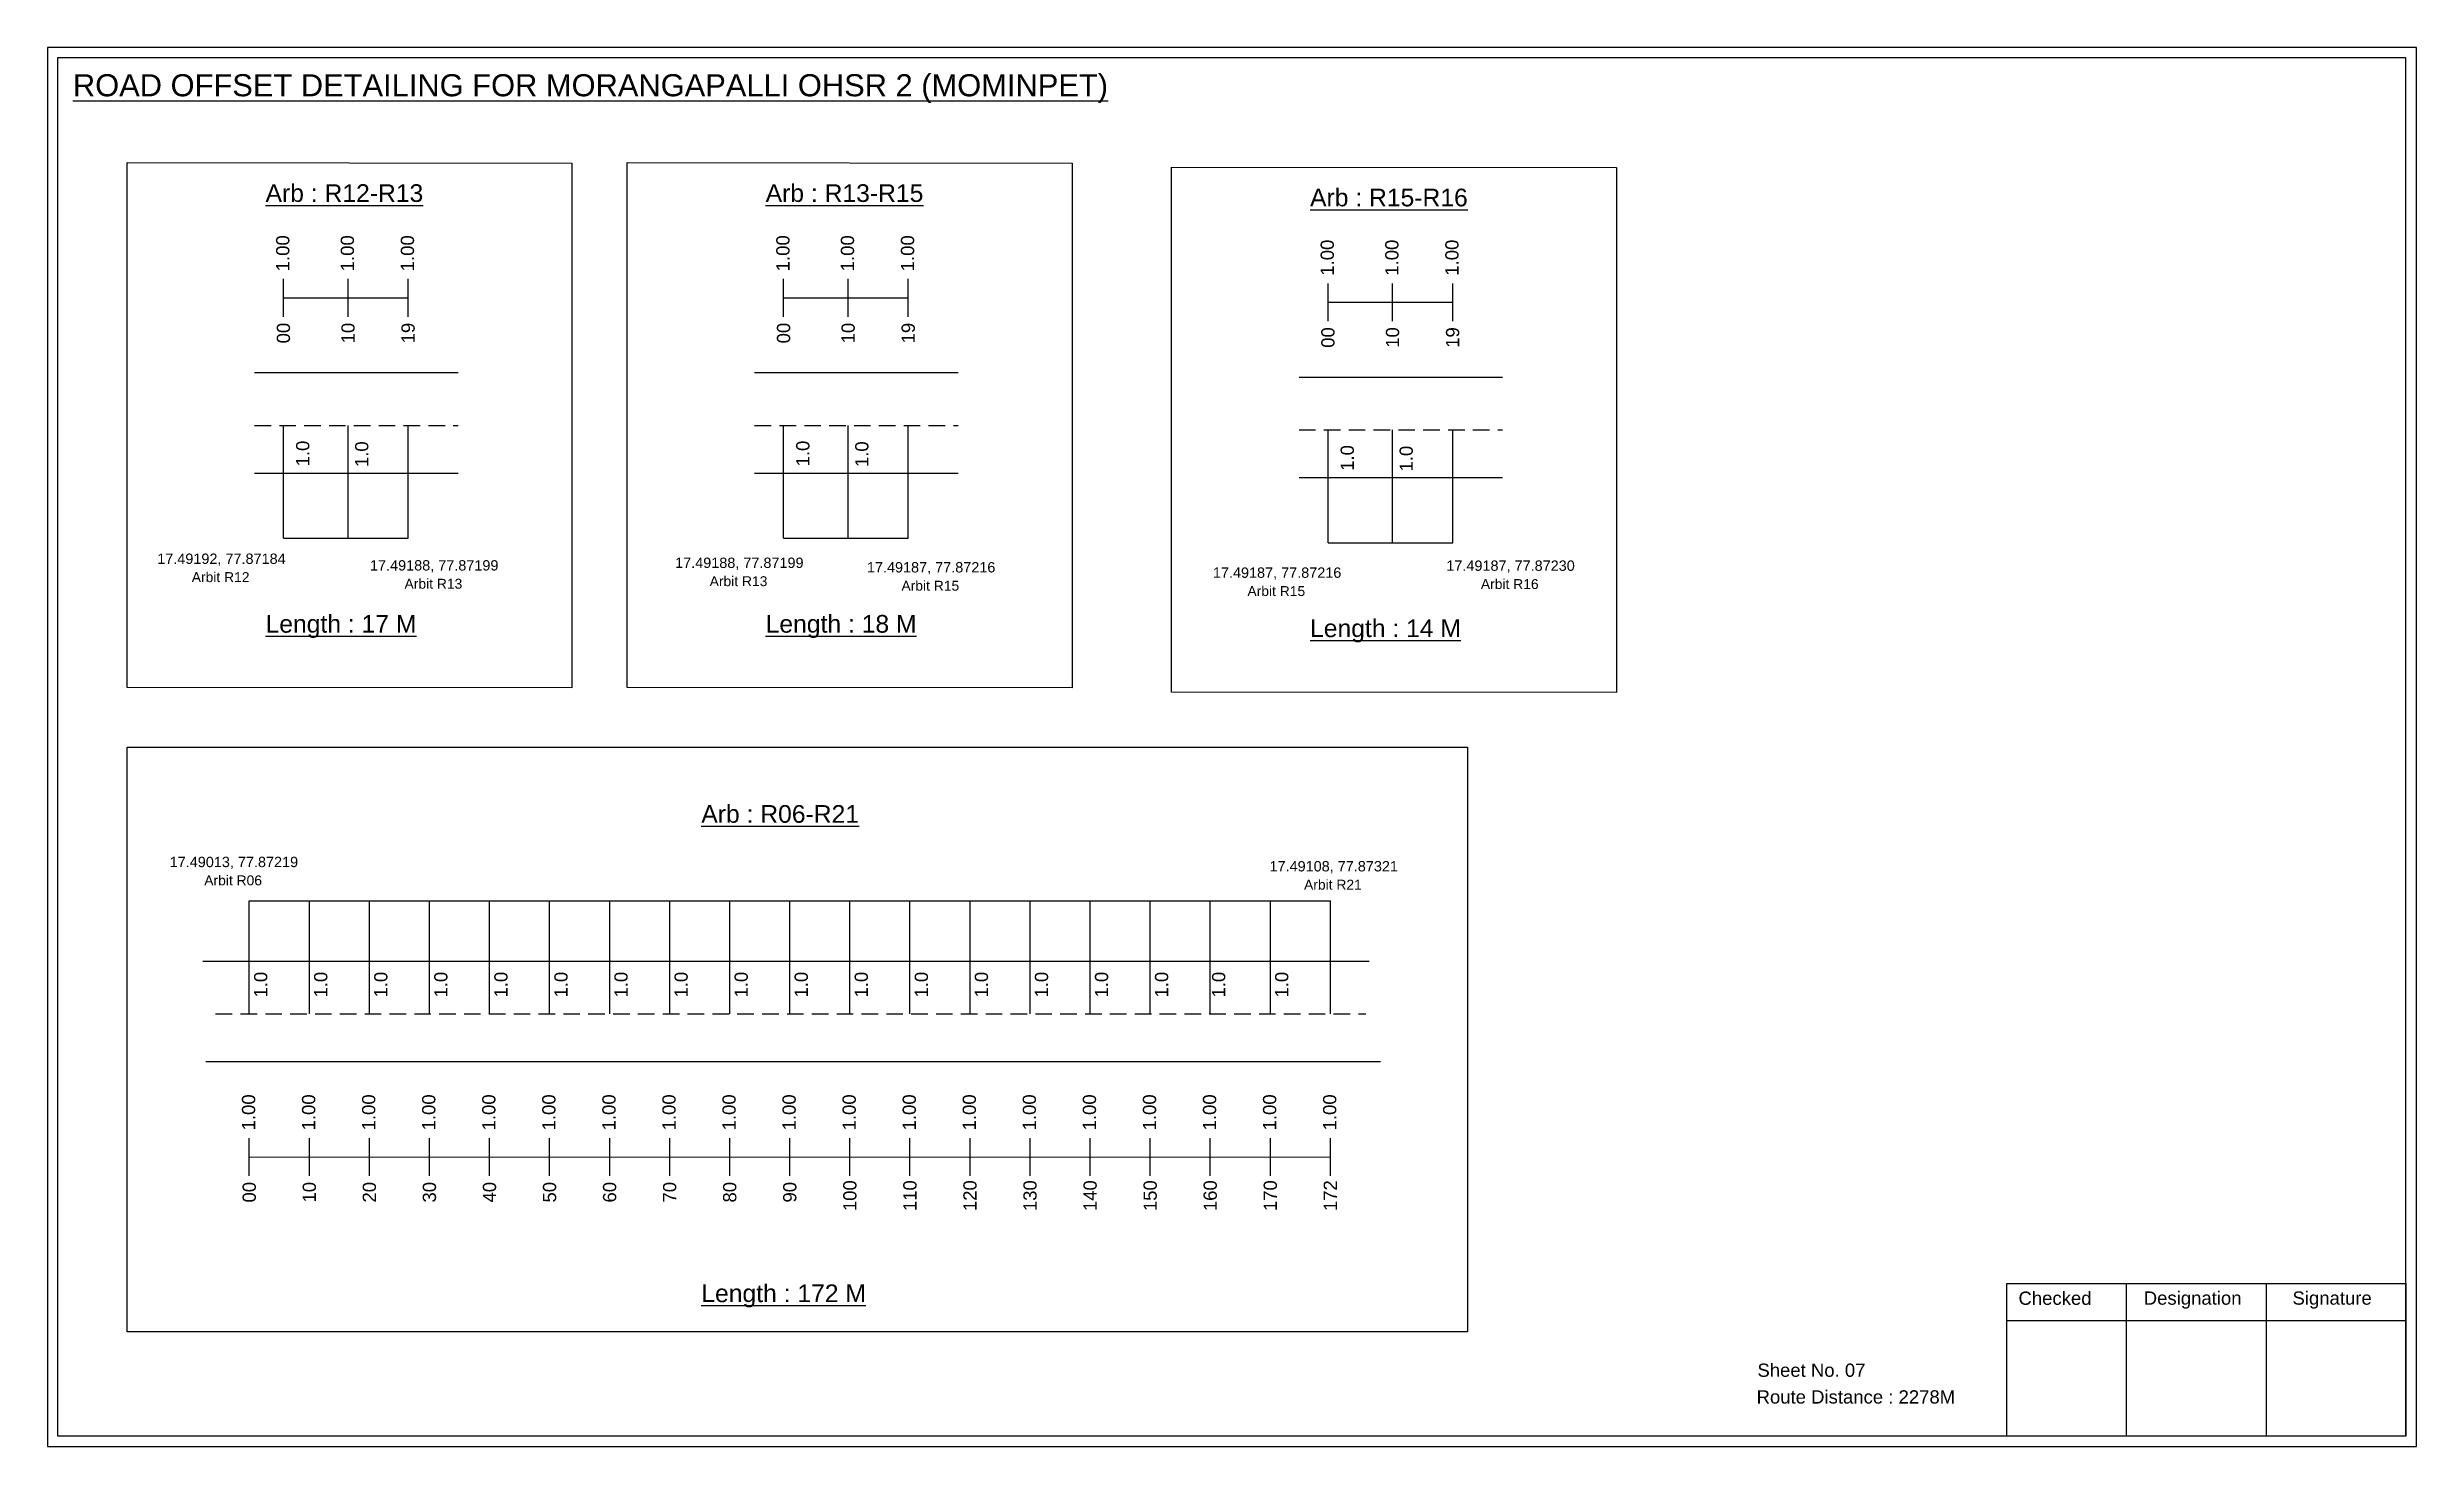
# Model space of a CAD drawing. Header units: inches. Extents: x 2380 to 8136, y 269 to 3641.
# Drawn here: x 7109 to 7645, y 272 to 588 of the extents above; entities that cross this region are included whole.
import ezdxf

# ---------------------------------------------------------------- set-up
doc = ezdxf.new("R2010")
doc.units = ezdxf.units.IN
doc.header["$MEASUREMENT"] = 0
doc.linetypes.add('DASHED2', pattern=[0.375, 0.25, -0.125])
doc.layers.add('PDF_Geometry', color=7, linetype='Continuous')
doc.layers.add('PDF_Text', color=5, linetype='Continuous')
doc.styles.add('PDF Arial', font='arial.ttf')
doc.styles.get("Standard").update_dxf_attribs({"font": 'arial.ttf'})

msp = doc.modelspace()

# ---------------------------------------------------------------- texts
at = {"color": 242, "true_color": 0xcd2027}
for s, height, p in [('%%UROAD OFFSET DETAILING FOR MORANGAPALLI OHSR 2 (MOMINPET)', 5, (7114.41, 577.37)), ('%%UArb : R12-R13', 4, (7158.03, 553.46)), ('%%UArb : R13-R15', 4, (7271.27, 553.46)), ('%%UArb : R15-R16', 4, (7394.54, 552.46)), ('%%ULength : 17 M', 4, (7158.03, 455.96)), ('%%ULength : 18 M', 4, (7271.27, 455.96)), ('%%ULength : 14 M', 4, (7394.54, 454.96)), ('%%UArb : R06-R21', 4, (7256.7, 412.93)), ('%%ULength : 172 M', 4, (7256.7, 304.43))]:
    msp.add_text(s, height=height, dxfattribs=at).set_placement(p)
at = {"color": 217, "true_color": 0x93278f}
for s, p in [('1.00', (7163.42, 537.76)), ('1.00', (7178.05, 537.76)), ('1.00', (7191.65, 537.76)), ('1.00', (7276.67, 537.76)), ('1.00', (7291.29, 537.76)), ('1.00', (7304.89, 537.76)), ('1.00', (7399.93, 536.76)), ('1.00', (7414.56, 536.76)), ('1.00', (7428.16, 536.76)), ('00', (7163.57, 521.44)), ('10', (7178.2, 521.44)), ('19', (7191.8, 521.44)), ('00', (7276.82, 521.44)), ('10', (7291.44, 521.44)), ('19', (7305.04, 521.44)), ('00', (7400.08, 520.44)), ('10', (7414.71, 520.44)), ('19', (7428.31, 520.44)), ('1.00', (7155.68, 343.3)), ('1.00', (7169.28, 343.3)), ('1.00', (7182.88, 343.3)), ('1.00', (7196.48, 343.3)), ('1.00', (7210.08, 343.3)), ('1.00', (7223.68, 343.3)), ('1.00', (7237.28, 343.3)), ('1.00', (7250.88, 343.3)), ('1.00', (7264.48, 343.3)), ('1.00', (7278.08, 343.3)), ('1.00', (7291.68, 343.3)), ('1.00', (7305.28, 343.3)), ('1.00', (7318.88, 343.3)), ('1.00', (7332.48, 343.3)), ('1.00', (7346.08, 343.3)), ('1.00', (7359.68, 343.3)), ('1.00', (7373.28, 343.3)), ('1.00', (7386.88, 343.3)), ('1.00', (7400.48, 343.3)), ('00', (7155.83, 326.97)), ('10', (7169.43, 326.97)), ('20', (7183.03, 326.97)), ('30', (7196.63, 326.97)), ('40', (7210.23, 326.97)), ('50', (7223.83, 326.97)), ('60', (7237.43, 326.97)), ('70', (7251.03, 326.97)), ('80', (7264.63, 326.97)), ('90', (7278.23, 326.97)), ('100', (7291.83, 325.02)), ('110', (7305.43, 325.02)), ('120', (7319.03, 325.02)), ('130', (7332.63, 325.02)), ('140', (7346.23, 325.02)), ('150', (7359.83, 325.02)), ('160', (7373.43, 325.02)), ('170', (7387.03, 325.02)), ('172', (7400.63, 325.02))]:
    msp.add_text(s, height=3, rotation=90, dxfattribs=at).set_placement(p)
for p in [(7167.94, 493.59), (7181.3, 493.44), (7281.19, 493.59), (7294.54, 493.44), (7404.46, 492.59), (7417.81, 492.44), (7158.42, 373.37), (7172.02, 373.37), (7185.62, 373.37), (7199.22, 373.37), (7212.82, 373.37), (7226.42, 373.37), (7240.02, 373.37), (7253.62, 373.37), (7267.22, 373.37), (7280.82, 373.37), (7294.42, 373.37), (7308.02, 373.37), (7321.62, 373.37), (7335.22, 373.37), (7348.82, 373.37), (7362.42, 373.37), (7375.34, 373.37), (7389.62, 373.37)]:
    msp.add_text('1.0', height=3, rotation=90).set_placement(p)
at = {"color": 5}
for s, height, p in [('17.49192, 77.87184', 2.34, (7133.5, 471.53)), ('17.49188, 77.87199', 2.34, (7181.68, 470.03)), ('17.49188, 77.87199', 2.34, (7250.77, 470.61)), ('17.49187, 77.87230', 2.34, (7425.4, 469.96)), ('Arbit R12', 2.246, (7141.32, 467.41)), ('Arbit R13', 2.246, (7189.5, 465.91)), ('Arbit R13', 2.246, (7258.59, 466.49)), ('17.49187, 77.87216', 2.34, (7294.2, 469.59)), ('Arbit R15', 2.246, (7302.02, 465.46)), ('17.49187, 77.87216', 2.34, (7372.54, 468.38)), ('Arbit R16', 2.246, (7433.22, 465.84)), ('Arbit R15', 2.246, (7380.36, 464.25)), ('17.49013, 77.87219', 2.34, (7136.32, 402.89)), ('17.49108, 77.87321', 2.34, (7385.36, 401.92)), ('Arbit R06', 2.246, (7144.15, 398.77)), ('Arbit R21', 2.246, (7393.18, 397.8))]:
    msp.add_text(s, height=height, dxfattribs=at).set_placement(p)
for s, p in [('Sheet No. 07', (7495.84, 287.52)), ('Route Distance : 2278M', (7495.65, 281.47))]:
    msp.add_text(s, height=3).set_placement(p)
at = {"layer": 'PDF_Text', "color": 7, "attachment_point": 7, "style": 'PDF Arial'}
for s, insert, char_height in [('Checked', (7554.95, 303.77), 3.001), ('Designation', (7583.32, 302.94), 3.0006), ('Signature', (7617, 302.94), 3.001)]:
    msp.add_mtext(s, dxfattribs=dict(at, insert=insert, char_height=char_height))

# ---------------------------------------------------------------- linework, layer by layer
at = {"color": 217, "true_color": 0x93278f}
for p, q in [((7162.09, 527.46), (7162.09, 536.02)), ((7162.09, 531.74), (7190.32, 531.76)), ((7176.72, 527.46), (7176.72, 536.02)), ((7190.32, 527.46), (7190.32, 536.02)), ((7275.34, 527.46), (7275.34, 536.02)), ((7275.34, 531.74), (7303.57, 531.76)), ((7289.97, 527.46), (7289.97, 536.02)), ((7303.57, 527.46), (7303.57, 536.02)), ((7398.61, 526.46), (7398.61, 535.02)), ((7413.24, 526.46), (7413.24, 535.02)), ((7426.84, 526.46), (7426.84, 535.02)), ((7398.61, 530.74), (7426.84, 530.76)), ((7154.35, 333), (7154.35, 341.56)), ((7167.95, 333), (7167.95, 341.56)), ((7181.55, 333), (7181.55, 341.56)), ((7195.15, 333), (7195.15, 341.56)), ((7208.75, 333), (7208.75, 341.56)), ((7222.35, 333), (7222.35, 341.56)), ((7235.95, 333), (7235.95, 341.56)), ((7249.55, 333), (7249.55, 341.56)), ((7263.15, 333), (7263.15, 341.56)), ((7276.75, 333), (7276.75, 341.56)), ((7290.35, 333), (7290.35, 341.56)), ((7303.95, 333), (7303.95, 341.56)), ((7317.55, 333), (7317.55, 341.56)), ((7331.15, 333), (7331.15, 341.56)), ((7344.75, 333), (7344.75, 341.56)), ((7358.35, 333), (7358.35, 341.56)), ((7371.95, 333), (7371.95, 341.56)), ((7385.55, 333), (7385.55, 341.56)), ((7399.15, 333), (7399.15, 341.56)), ((7154.35, 337.27), (7399.15, 337.32))]:
    msp.add_line(p, q, dxfattribs=at)
for p, q in [((7201.62, 514.74), (7155.54, 514.74)), ((7314.87, 514.74), (7268.78, 514.74)), ((7438.13, 513.74), (7392.05, 513.74)), ((7162.09, 477.32), (7162.09, 502.85)), ((7176.72, 477.32), (7176.72, 502.85)), ((7190.32, 477.32), (7190.32, 502.85)), ((7275.34, 477.32), (7275.34, 502.85)), ((7289.97, 477.32), (7289.97, 502.85)), ((7303.57, 477.32), (7303.57, 502.85)), ((7398.61, 476.32), (7398.61, 501.85)), ((7413.24, 476.32), (7413.24, 501.85)), ((7426.84, 476.32), (7426.84, 501.85)), ((7155.54, 492.05), (7187.65, 492.05)), ((7187.65, 492.05), (7201.62, 492.05)), ((7268.78, 492.05), (7300.9, 492.05)), ((7300.9, 492.05), (7314.87, 492.05)), ((7392.05, 491.05), (7424.17, 491.05)), ((7424.17, 491.05), (7438.13, 491.05)), ((7154.35, 369.7), (7154.35, 395.24)), ((7167.95, 369.7), (7167.95, 395.24)), ((7181.55, 369.7), (7181.55, 395.24)), ((7195.15, 369.7), (7195.15, 395.24)), ((7208.75, 369.7), (7208.75, 395.24)), ((7222.35, 369.7), (7222.35, 395.24)), ((7235.95, 369.7), (7235.95, 395.24)), ((7249.55, 369.7), (7249.55, 395.24)), ((7263.15, 369.7), (7263.15, 395.24)), ((7276.75, 369.7), (7276.75, 395.24)), ((7290.35, 369.7), (7290.35, 395.24)), ((7303.95, 369.7), (7303.95, 395.24)), ((7317.55, 369.7), (7317.55, 395.24)), ((7331.15, 369.7), (7331.15, 395.24)), ((7344.75, 369.7), (7344.75, 395.24)), ((7358.35, 369.7), (7358.35, 395.24)), ((7371.95, 369.7), (7371.95, 395.24)), ((7385.55, 369.7), (7385.55, 395.24)), ((7399.15, 369.7), (7399.15, 395.24)), ((7143.85, 381.58), (7407.89, 381.58)), ((7144.53, 358.9), (7410.51, 358.9))]:
    msp.add_line(p, q)
at = {"linetype": 'DASHED2', "ltscale": 15}
for p, q in [((7155.54, 502.85), (7201.62, 502.85)), ((7268.78, 502.85), (7314.87, 502.85)), ((7392.05, 501.85), (7438.13, 501.85)), ((7146.73, 369.7), (7407.16, 369.7))]:
    msp.add_line(p, q, dxfattribs=at)
at = {"color": 5}
for p, q in [((7162.09, 477.32), (7190.32, 477.32)), ((7275.34, 477.32), (7303.57, 477.32)), ((7398.61, 476.32), (7426.84, 476.32)), ((7154.35, 395.24), (7399.15, 395.24))]:
    msp.add_line(p, q, dxfattribs=at)
for points in [[(7126.66, 562.35), (7227.4, 562.27), (7227.4, 443.44), (7126.66, 443.53)], [(7239.9, 562.35), (7340.64, 562.27), (7340.64, 443.44), (7239.9, 443.53)], [(7363.17, 561.35), (7463.91, 561.26), (7463.91, 442.44), (7363.17, 442.53)], [(7126.66, 430.08), (7430.18, 430.08), (7430.18, 297.71), (7126.66, 297.71)]]:
    msp.add_lwpolyline(points, close=True)
at = {"layer": 'PDF_Geometry'}
for points in [[(7108.63, 588.44), (7108.63, 271.73), (7645.1, 271.73), (7645.1, 588.44)], [(7110.95, 586.11), (7110.95, 274.15), (7642.68, 274.15), (7642.68, 586.11)]]:
    msp.add_lwpolyline(points, close=True, dxfattribs=at)
at = {"layer": 'PDF_Geometry', "color": 242, "true_color": 0xcc1f26}
msp.add_lwpolyline([(7642.68, 274.05), (7552.34, 274.05), (7552.34, 308.66), (7642.68, 308.66)], close=True, dxfattribs=at)
for points in [[(7579.32, 308.66), (7579.32, 274.05)], [(7611.05, 308.66), (7611.05, 274.05)], [(7552.34, 300.29), (7642.68, 300.29)]]:
    msp.add_lwpolyline(points, dxfattribs=at)

msp.set_redraw_order([(e.dxf.handle, doc.entitydb.next_handle()) for e in msp.query("TEXT MTEXT ATTDEF DIMENSION ARC_DIMENSION")])  # texts and dimensions are drawn at this point

doc.saveas('drawing.dxf')
